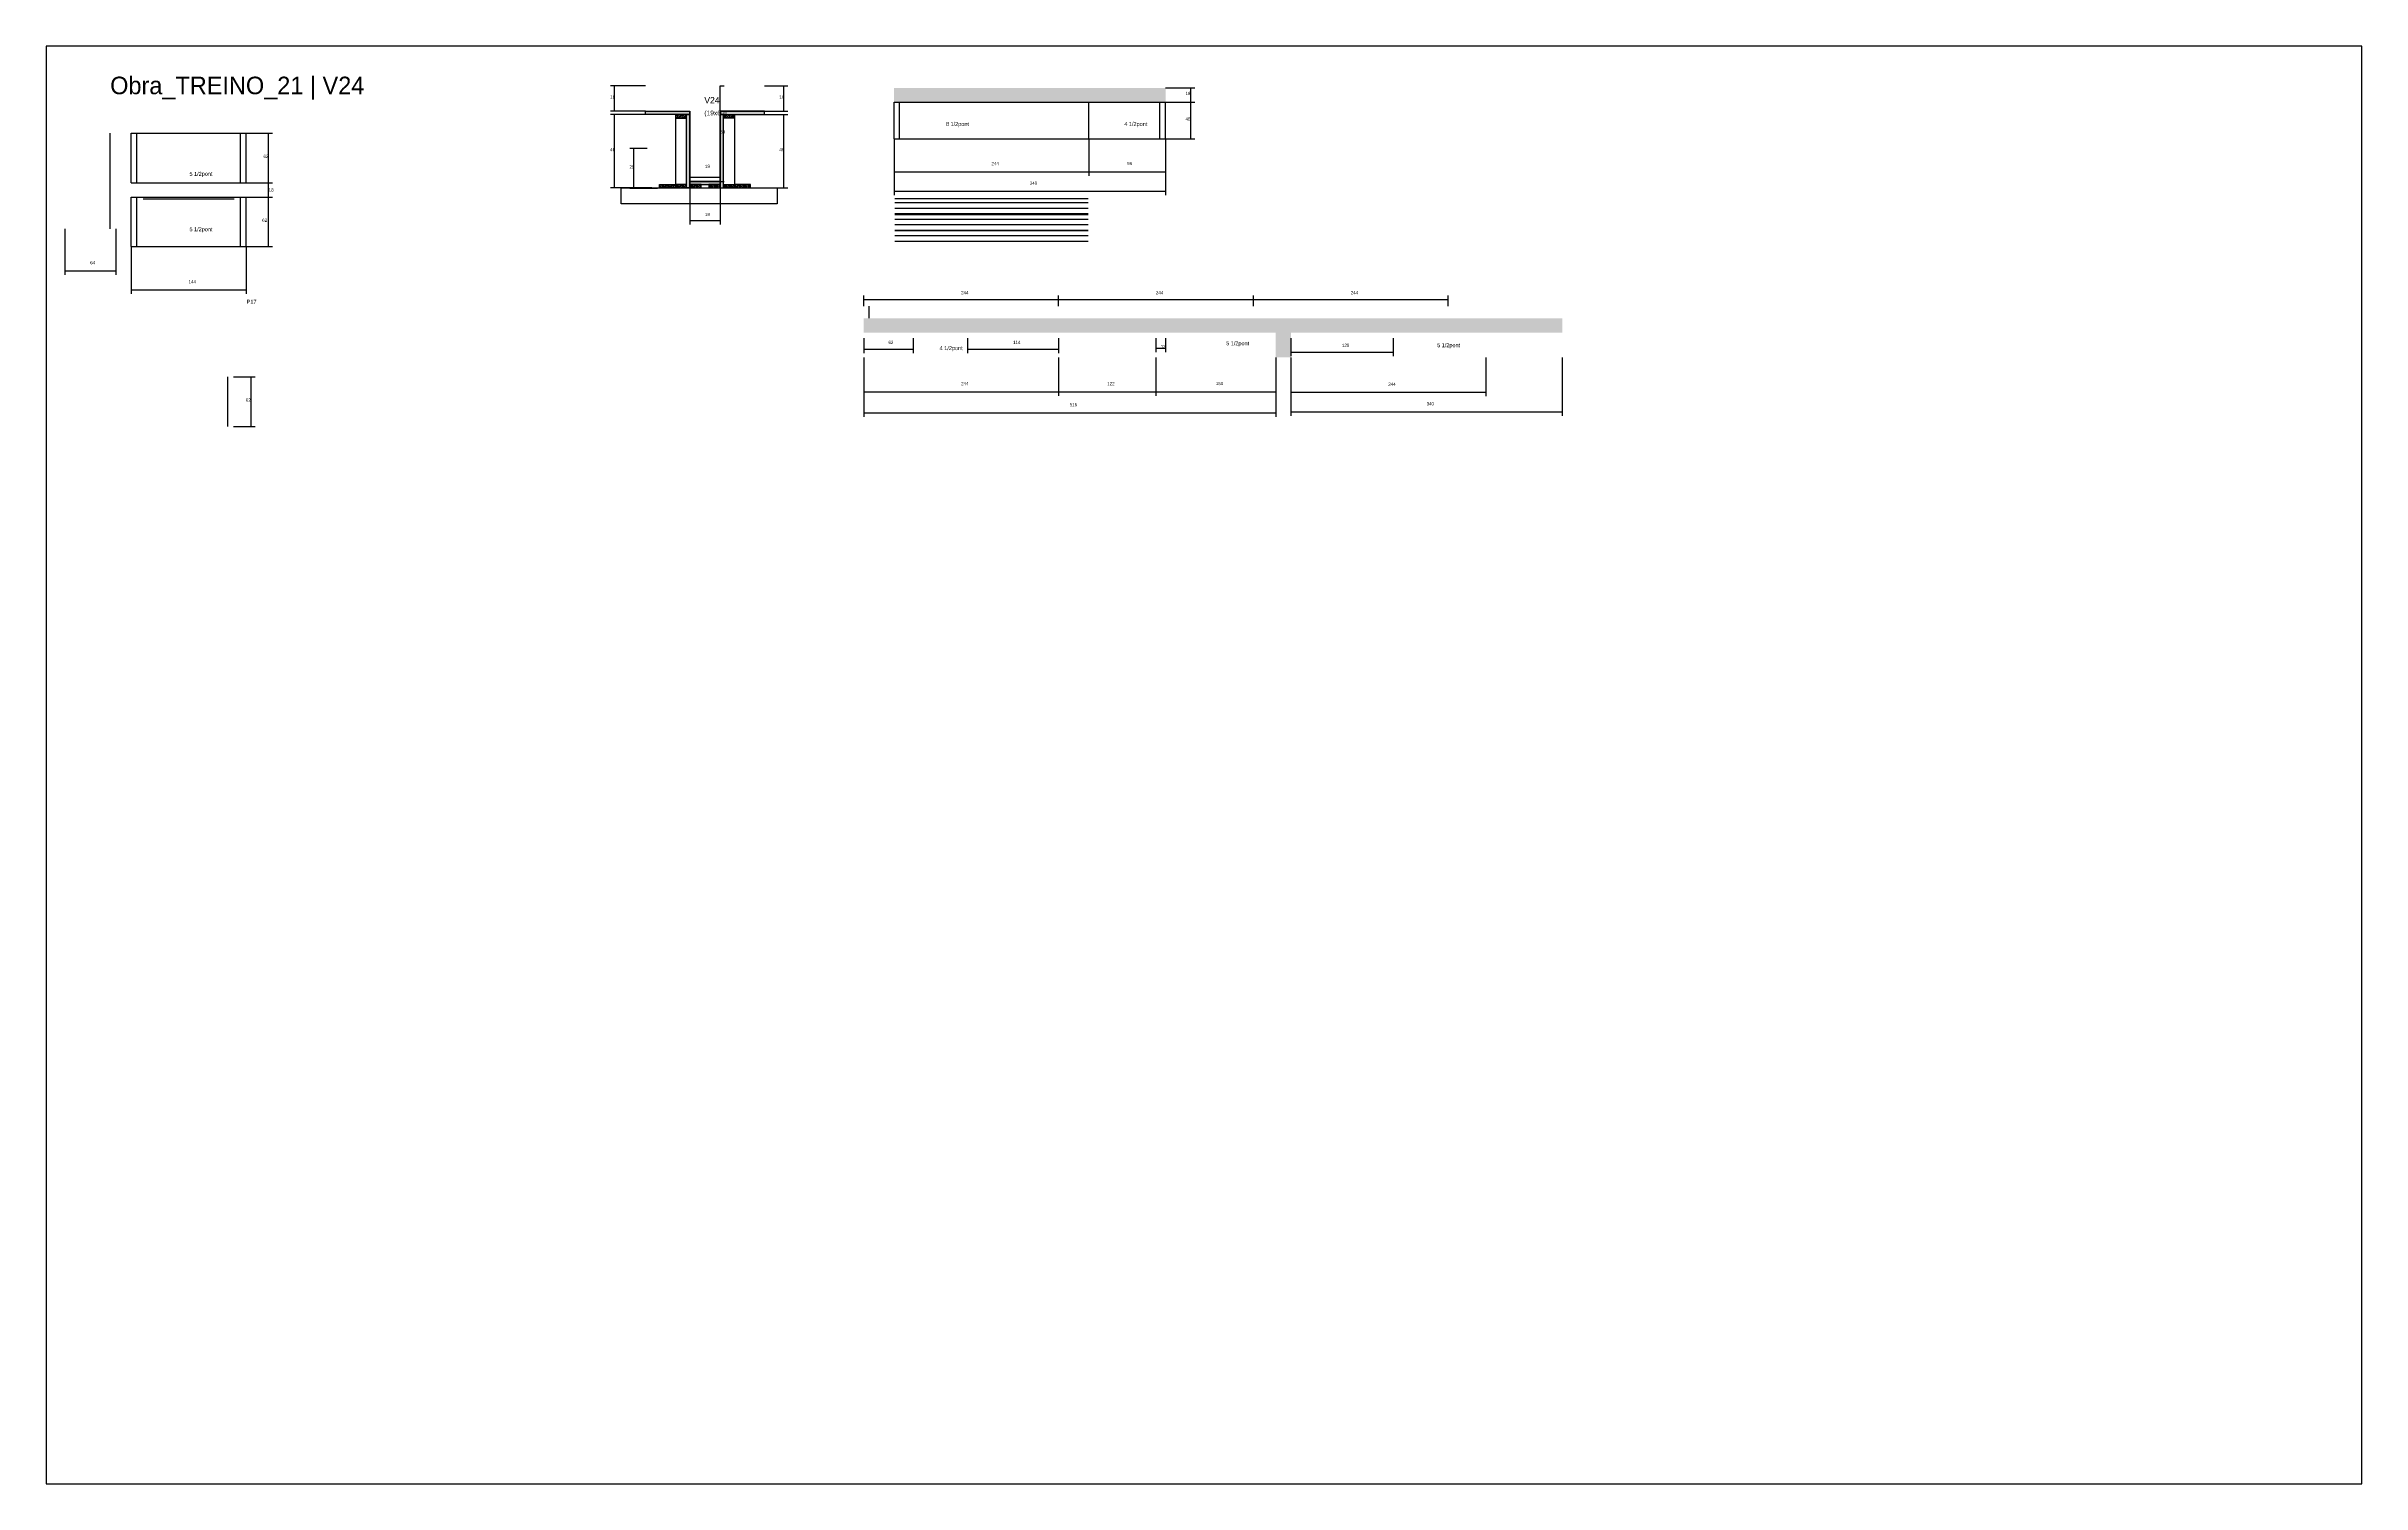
# Model space of a CAD drawing. Header units: metres. Extents: x -41 to 34800, y -36000 to 1848.
# Drawn here: x 26100 to 29000, y -21600 to -19800 of the extents above; entities that cross this region are included whole.
import ezdxf

# ---------------------------------------------------------------- set-up
doc = ezdxf.new("R2010")
doc.units = ezdxf.units.M
for name, color, linetype in [('CELL_BORDER', 8, 'Continuous'), ('COTA', 4, 'Continuous'), ('Cota Seção (2x)', 4, 'Continuous'), ('Hachura', 253, 'Continuous'), ('LABEL_ID', 3, 'Continuous'), ('Madeira', 126, 'Continuous'), ('NOMENCLATURA', 7, 'Continuous'), ('Painéis', 200, 'Continuous'), ('SARR_2.2x7', 40, 'Continuous'), ('Texto Seção', 7, 'Continuous')]:
    doc.layers.add(name, color=color, linetype=linetype)

msp = doc.modelspace()

# ---------------------------------------------------------------- hatches: boundary and pattern name
at = {"layer": 'COTA'}
h = msp.add_hatch(dxfattribs=at)
h.set_pattern_fill('AR-CONC', scale=0.03)
h.paths.add_polyline_path([(27161.8, -19852), (27161.8, -19870), (27501.8, -19870), (27501.8, -19852)])
h = msp.add_hatch(dxfattribs=at)
h.set_pattern_fill('AR-CONC', scale=0.03)
h.paths.add_polyline_path([(27123.8, -20140.6), (27123.8, -20158.6), (27639.8, -20158.6), (27639.8, -20189.6), (27658.8, -20189.6), (27658.8, -20158.6), (27998.8, -20158.6), (27998.8, -20140.6), (27855.8, -20140.6)])
at = {"layer": 'Hachura'}
h = msp.add_hatch(color=8, dxfattribs=at)
h.dxf.hatch_style = 1
h.paths.add_polyline_path([(26850.4, -19885.4), (26850.4, -19881.4), (26850.4, -19881.4), (26906, -19881.4), (26906, -19881.4), (26906, -19885.4), (26906, -19885.4), (26850.4, -19885.4)])
h = msp.add_hatch(dxfattribs=at)
h.set_pattern_fill('ANSI31', scale=0.5)
h.paths.add_polyline_path([(26902, -19889.8), (26902, -19885.4), (26902, -19885.4), (26888, -19885.4), (26888, -19885.4), (26888, -19889.8), (26888, -19889.8), (26902, -19889.8)])
h = msp.add_hatch(color=8, dxfattribs=at)
h.dxf.hatch_style = 1
h.paths.add_polyline_path([(26902, -19881.4), (26906, -19881.4), (26906, -19881.4), (26906, -19977.4), (26906, -19977.4), (26902, -19977.4), (26902, -19977.4), (26902, -19881.4)])
h = msp.add_hatch(color=8, dxfattribs=at)
h.dxf.hatch_style = 1
h.paths.add_polyline_path([(26948, -19881.4), (26944, -19881.4), (26944, -19881.4), (26944, -19977.4), (26944, -19977.4), (26948, -19977.4), (26948, -19977.4), (26948, -19881.4)])
h = msp.add_hatch(color=8, dxfattribs=at)
h.dxf.hatch_style = 1
h.paths.add_polyline_path([(26999.6, -19885.4), (26999.6, -19881.4), (26999.6, -19881.4), (26944, -19881.4), (26944, -19881.4), (26944, -19885.4), (26944, -19885.4), (26999.6, -19885.4)])
h = msp.add_hatch(dxfattribs=at)
h.set_pattern_fill('ANSI31', scale=0.5)
h.paths.add_polyline_path([(26948, -19889.8), (26948, -19885.4), (26948, -19885.4), (26962, -19885.4), (26962, -19885.4), (26962, -19889.8), (26962, -19889.8), (26948, -19889.8)])
h = msp.add_hatch(dxfattribs=at)
h.set_pattern_fill('ANSI31', scale=0.5)
h.paths.add_polyline_path([(26868, -19977.4), (26868, -19973), (26868, -19973), (26888, -19973), (26888, -19973), (26888, -19977.4), (26888, -19977.4), (26868, -19977.4)])
h = msp.add_hatch(dxfattribs=at)
h.set_pattern_fill('ANSI31', scale=0.5)
h.paths.add_polyline_path([(26902, -19977.4), (26902, -19973), (26902, -19973), (26888, -19973), (26888, -19973), (26888, -19977.4), (26888, -19977.4), (26902, -19977.4)])
h = msp.add_hatch(color=8, dxfattribs=at)
h.dxf.hatch_style = 1
h.paths.add_polyline_path([(26944, -19973), (26944, -19969.4), (26944, -19969.4), (26906, -19969.4), (26906, -19969.4), (26906, -19973), (26906, -19973), (26944, -19973)])
h = msp.add_hatch(dxfattribs=at)
h.set_pattern_fill('ANSI31', scale=0.5)
h.paths.add_polyline_path([(26920, -19977.4), (26920, -19973), (26920, -19973), (26906, -19973), (26906, -19973), (26906, -19977.4), (26906, -19977.4), (26920, -19977.4)])
h = msp.add_hatch(dxfattribs=at)
h.set_pattern_fill('ANSI31', scale=0.5)
h.paths.add_polyline_path([(26944, -19977.4), (26944, -19973), (26944, -19973), (26930, -19973), (26930, -19973), (26930, -19977.4), (26930, -19977.4), (26944, -19977.4)])
h = msp.add_hatch(dxfattribs=at)
h.set_pattern_fill('ANSI31', scale=0.5)
h.paths.add_polyline_path([(26948, -19977.4), (26948, -19973), (26948, -19973), (26962, -19973), (26962, -19973), (26962, -19977.4), (26962, -19977.4), (26948, -19977.4)])
h = msp.add_hatch(dxfattribs=at)
h.set_pattern_fill('ANSI31', scale=0.5)
h.paths.add_polyline_path([(26982, -19977.4), (26982, -19973), (26982, -19973), (26962, -19973), (26962, -19973), (26962, -19977.4), (26962, -19977.4), (26982, -19977.4)])

# ---------------------------------------------------------------- linework, layer by layer
at = {"layer": 'CELL_BORDER'}
msp.add_lwpolyline([(26100, -21600), (29000, -21600), (29000, -19800), (26100, -19800)], close=True, dxfattribs=at)
at = {"layer": 'COTA'}
for p, q in [((26850.4, -19849.4), (26806.7, -19849.4)), ((26811.7, -19881.4), (26811.7, -19849.4)), ((26999.6, -19849.4), (27028.6, -19849.4)), ((27023.6, -19881.4), (27023.6, -19849.4)), ((27501.8, -19852), (27538.4, -19852)), ((27533.4, -19870), (27533.4, -19852)), ((26850.4, -19881.4), (26806.7, -19881.4)), ((26850.4, -19885.4), (26806.7, -19885.4)), ((26811.7, -19977.4), (26811.7, -19885.4)), ((26999.6, -19881.4), (27028.6, -19881.4)), ((26999.6, -19885.4), (27028.6, -19885.4)), ((27023.6, -19977.4), (27023.6, -19885.4)), ((27501.8, -19870), (27538.4, -19870)), ((27501.8, -19870), (27538.4, -19870)), ((27533.4, -19916), (27533.4, -19870)), ((26350.2, -19908.8), (26383.5, -19908.8)), ((26378.5, -19970.8), (26378.5, -19908.8)), ((27161.8, -19916), (27161.8, -19962)), ((27161.8, -19916), (27161.8, -19986.5)), ((27405.8, -19916), (27405.8, -19962)), ((27405.8, -19916), (27405.8, -19962)), ((27501.8, -19916), (27501.8, -19962)), ((27501.8, -19916), (27501.8, -19986.5)), ((27501.8, -19916), (27538.4, -19916)), ((26852.7, -19927.9), (26830.9, -19927.9)), ((26835.9, -19978), (26835.9, -19927.9)), ((26350.2, -19970.8), (26383.5, -19970.8)), ((26350.2, -19970.8), (26383.5, -19970.8)), ((26378.5, -19988.8), (26378.5, -19970.8)), ((26858.4, -19977.4), (26806.7, -19977.4)), ((26865.5, -19978), (26830.9, -19978)), ((26906, -19977.4), (26906, -20023.1)), ((26944, -19977.4), (26944, -20023.1)), ((26982, -19977.4), (27028.6, -19977.4)), ((27161.8, -19957), (27405.8, -19957)), ((27405.8, -19957), (27501.8, -19957)), ((26350.2, -19988.8), (26383.5, -19988.8)), ((26350.2, -19988.8), (26383.5, -19988.8)), ((26378.5, -20050.8), (26378.5, -19988.8)), ((27161.8, -19981.5), (27501.8, -19981.5)), ((26123, -20028.6), (26123, -20086)), ((26187, -20028.6), (26187, -20086)), ((26906, -20018.1), (26944, -20018.1)), ((26206.2, -20050.8), (26206.2, -20109.9)), ((26350.2, -20050.8), (26350.2, -20109.9)), ((26350.2, -20050.8), (26383.5, -20050.8)), ((26123, -20081), (26187, -20081)), ((26206.2, -20104.9), (26350.2, -20104.9)), ((27123.8, -20125.6), (27123.8, -20112)), ((27123.8, -20117), (27367.8, -20117)), ((27367.8, -20125.6), (27367.8, -20112)), ((27367.8, -20125.6), (27367.8, -20112)), ((27367.8, -20117), (27611.8, -20117)), ((27611.8, -20125.6), (27611.8, -20112)), ((27611.8, -20125.6), (27611.8, -20112)), ((27611.8, -20117), (27855.8, -20117)), ((27855.8, -20125.6), (27855.8, -20112)), ((27123.8, -20165.6), (27123.8, -20184.2)), ((27123.8, -20179.2), (27185.8, -20179.2)), ((27185.8, -20165.6), (27185.8, -20184.2)), ((27253.8, -20165.6), (27253.8, -20184.2)), ((27253.8, -20179.2), (27367.8, -20179.2)), ((27367.8, -20165.6), (27367.8, -20184.2)), ((27489.8, -20165.6), (27489.8, -20182.9)), ((27489.8, -20177.9), (27501.8, -20177.9)), ((27501.8, -20165.6), (27501.8, -20182.9)), ((27658.8, -20165.6), (27658.8, -20187.9)), ((27658.8, -20182.9), (27786.8, -20182.9)), ((27786.8, -20165.6), (27786.8, -20187.9)), ((27123.8, -20189.6), (27123.8, -20237.5)), ((27123.8, -20189.6), (27123.8, -20264)), ((27367.8, -20189.6), (27367.8, -20237.5)), ((27367.8, -20189.6), (27367.8, -20237.5)), ((27489.8, -20189.6), (27489.8, -20237.5)), ((27489.8, -20189.6), (27489.8, -20237.5)), ((27639.8, -20189.6), (27639.8, -20264)), ((27639.8, -20201.9), (27639.8, -20237.5)), ((27658.8, -20189.6), (27658.8, -20238.3)), ((27658.8, -20189.6), (27658.8, -20262.8)), ((27902.8, -20189.6), (27902.8, -20238.3)), ((27998.8, -20189.6), (27998.8, -20262.8)), ((26334.4, -20214), (26361.4, -20214)), ((26356.4, -20276), (26356.4, -20214)), ((27123.8, -20232.5), (27367.8, -20232.5)), ((27367.8, -20232.5), (27489.8, -20232.5)), ((27489.8, -20232.5), (27639.8, -20232.5)), ((27658.8, -20233.3), (27902.8, -20233.3)), ((27123.8, -20259), (27639.8, -20259)), ((27658.8, -20257.8), (27998.8, -20257.8)), ((26334.4, -20276), (26361.4, -20276))]:
    msp.add_line(p, q, dxfattribs=at)
at = {"layer": 'Cota Seção (2x)'}
for p, q in [((26944, -19969.4), (26944, -19849.4)), ((26944, -19849.4), (26949, -19849.4)), ((26906, -19969.4), (26906, -19958.7)), ((26906, -19963.7), (26944, -19963.7)), ((26944, -19969.4), (26944, -19958.7)), ((26944, -19969.4), (26949, -19969.4))]:
    msp.add_line(p, q, dxfattribs=at)
at = {"layer": 'Madeira'}
for points in [[(26902, -19889.8), (26902, -19885.4), (26888, -19885.4), (26888, -19889.8)], [(26902, -19885.4), (26888, -19885.4), (26888, -19977.4), (26902, -19977.4)], [(26948, -19889.8), (26948, -19885.4), (26962, -19885.4), (26962, -19889.8)], [(26948, -19885.4), (26962, -19885.4), (26962, -19977.4), (26948, -19977.4)], [(27015.4, -19997.4), (26820.2, -19997.4), (26820.2, -19977.4), (27015.4, -19977.4)], [(26868, -19977.4), (26868, -19973), (26888, -19973), (26888, -19977.4)], [(26902, -19977.4), (26902, -19973), (26888, -19973), (26888, -19977.4)], [(26920, -19977.4), (26920, -19973), (26906, -19973), (26906, -19977.4)], [(26944, -19977.4), (26944, -19973), (26930, -19973), (26930, -19977.4)], [(26948, -19977.4), (26948, -19973), (26962, -19973), (26962, -19977.4)], [(26982, -19977.4), (26982, -19973), (26962, -19973), (26962, -19977.4)]]:
    msp.add_lwpolyline(points, close=True, dxfattribs=at)
at = {"layer": 'Painéis'}
for p, q in [((26850.4, -19881.4), (26906, -19881.4)), ((26850.4, -19885.4), (26850.4, -19881.4)), ((26906, -19885.4), (26906, -19881.4)), ((26906, -19977.4), (26906, -19885.4)), ((26944, -19881.4), (26999.6, -19881.4)), ((26944, -19885.4), (26944, -19881.4)), ((26944, -19977.4), (26944, -19885.4)), ((26999.6, -19885.4), (26999.6, -19881.4)), ((27161.8, -19870), (27501.8, -19870)), ((27161.8, -19916), (27161.8, -19870)), ((27405.8, -19916), (27405.8, -19870)), ((27501.8, -19916), (27501.8, -19870)), ((26206.2, -19908.8), (26350.2, -19908.8)), ((26206.2, -19970.8), (26206.2, -19908.8)), ((26350.2, -19970.8), (26350.2, -19908.8)), ((27161.8, -19916), (27501.8, -19916)), ((26206.2, -19970.8), (26350.2, -19970.8)), ((26906, -19969.4), (26944, -19969.4)), ((26906, -19973), (26906, -19969.4)), ((26944, -19973), (26944, -19969.4)), ((26206.2, -19988.8), (26350.2, -19988.8)), ((26206.2, -20050.8), (26206.2, -19988.8)), ((26350.2, -20050.8), (26350.2, -19988.8)), ((26206.2, -20050.8), (26350.2, -20050.8))]:
    msp.add_line(p, q, dxfattribs=at)
for points in [[(26850.4, -19885.4), (26850.4, -19881.4), (26906, -19881.4), (26906, -19885.4)], [(26902, -19885.4), (26906, -19885.4), (26906, -19977.4), (26902, -19977.4)], [(26999.6, -19885.4), (26999.6, -19881.4), (26944, -19881.4), (26944, -19885.4)], [(26948, -19885.4), (26944, -19885.4), (26944, -19977.4), (26948, -19977.4)], [(26944, -19973), (26944, -19969.4), (26906, -19969.4), (26906, -19973)]]:
    msp.add_lwpolyline(points, close=True, dxfattribs=at)
at = {"layer": 'SARR_2.2x7'}
for p, q in [((27168.8, -19916), (27168.8, -19870)), ((27494.8, -19916), (27494.8, -19870)), ((26180, -20028.6), (26180, -19908.6)), ((26213.2, -19970.8), (26213.2, -19908.8)), ((26343.2, -19970.8), (26343.2, -19908.8)), ((26213.2, -20050.8), (26213.2, -19988.8)), ((26221.2, -19991), (26335.2, -19991)), ((26343.2, -20050.8), (26343.2, -19988.8)), ((27162.8, -19990.5), (27404.8, -19990.5)), ((27162.8, -19995.7), (27404.8, -19995.7)), ((27162.8, -20002.6), (27404.8, -20002.6)), ((27162.8, -20009.5), (27404.8, -20009.5)), ((27162.8, -20010.6), (27404.8, -20010.6)), ((27162.8, -20016.4), (27404.8, -20016.4)), ((27162.8, -20023.2), (27404.8, -20023.2)), ((27162.8, -20030.1), (27404.8, -20030.1)), ((27162.8, -20030.7), (27404.8, -20030.7)), ((27162.8, -20037), (27404.8, -20037)), ((27162.8, -20043.9), (27404.8, -20043.9)), ((27130.8, -20140.6), (27130.8, -20125.6)), ((26327.4, -20276), (26327.4, -20214))]:
    msp.add_line(p, q, dxfattribs=at)

# ---------------------------------------------------------------- texts
at = {"layer": 'COTA'}
for s, p in [('16', (26806.2, -19865.4)), ('16', (27018.1, -19865.4)), ('18', (27526.9, -19861)), ('46', (27526.9, -19893)), ('62', (26372, -19939.8)), ('46', (26806.2, -19931.4)), ('25', (26830.4, -19953)), ('46', (27018.1, -19931.4)), ('244', (27283.8, -19948.9)), ('96', (27453.8, -19948.8)), ('18', (26378.5, -19981.8)), ('340', (27331.8, -19973.3)), ('19', (26925, -20012.6)), ('62', (26370.4, -20019.8)), ('64', (26155, -20072.9)), ('144', (26278.2, -20096.8)), ('244', (27245.8, -20110.5)), ('244', (27489.8, -20110.5)), ('244', (27733.8, -20110.5)), ('62', (27154.8, -20172.7)), ('114', (27310.8, -20172.7)), ('12', (27495.8, -20177.9)), ('128', (27722.8, -20176.4)), ('62', (26349.9, -20245)), ('244', (27245.8, -20224.4)), ('122', (27428.8, -20224.4)), ('150', (27564.8, -20224.3)), ('244', (27780.8, -20225.2)), ('516', (27381.8, -20250.8)), ('340', (27828.8, -20249.6))]:
    msp.add_text(s, height=4, dxfattribs=at).set_placement(p)
at = {"layer": 'Cota Seção (2x)'}
for s, p in [('60', (26944, -19909.1)), ('19', (26925, -19952.2))]:
    msp.add_text(s, height=4, dxfattribs=at).set_placement(p)
at = {"layer": 'LABEL_ID'}
msp.add_text('Obra_TREINO_21 | V24', height=22, dxfattribs=at).set_placement((26180, -19860))
at = {"layer": 'NOMENCLATURA'}
for s, p in [('8 1/2pont', (27226.8, -19899.8)), ('4 1/2pont', (27450.2, -19899.8)), ('5 1/2pont', (26279.3, -19962.2)), ('5 1/2pont', (26279.3, -20031.6)), ('P17', (26351, -20122.4)), ('4 1/2pont', (27218.9, -20180.5)), ('5 1/2pont', (27577.8, -20174.4)), ('5 1/2pont', (27842, -20176.8))]:
    msp.add_text(s, height=5, dxfattribs=at).set_placement(p)
at = {"layer": 'Texto Seção'}
for s, height, p in [('V24', 8, (26924.2, -19871.5)), ('(19x60)', 6, (26924.2, -19886.5))]:
    msp.add_text(s, height=height, dxfattribs=at).set_placement(p)

doc.saveas('drawing.dxf')
